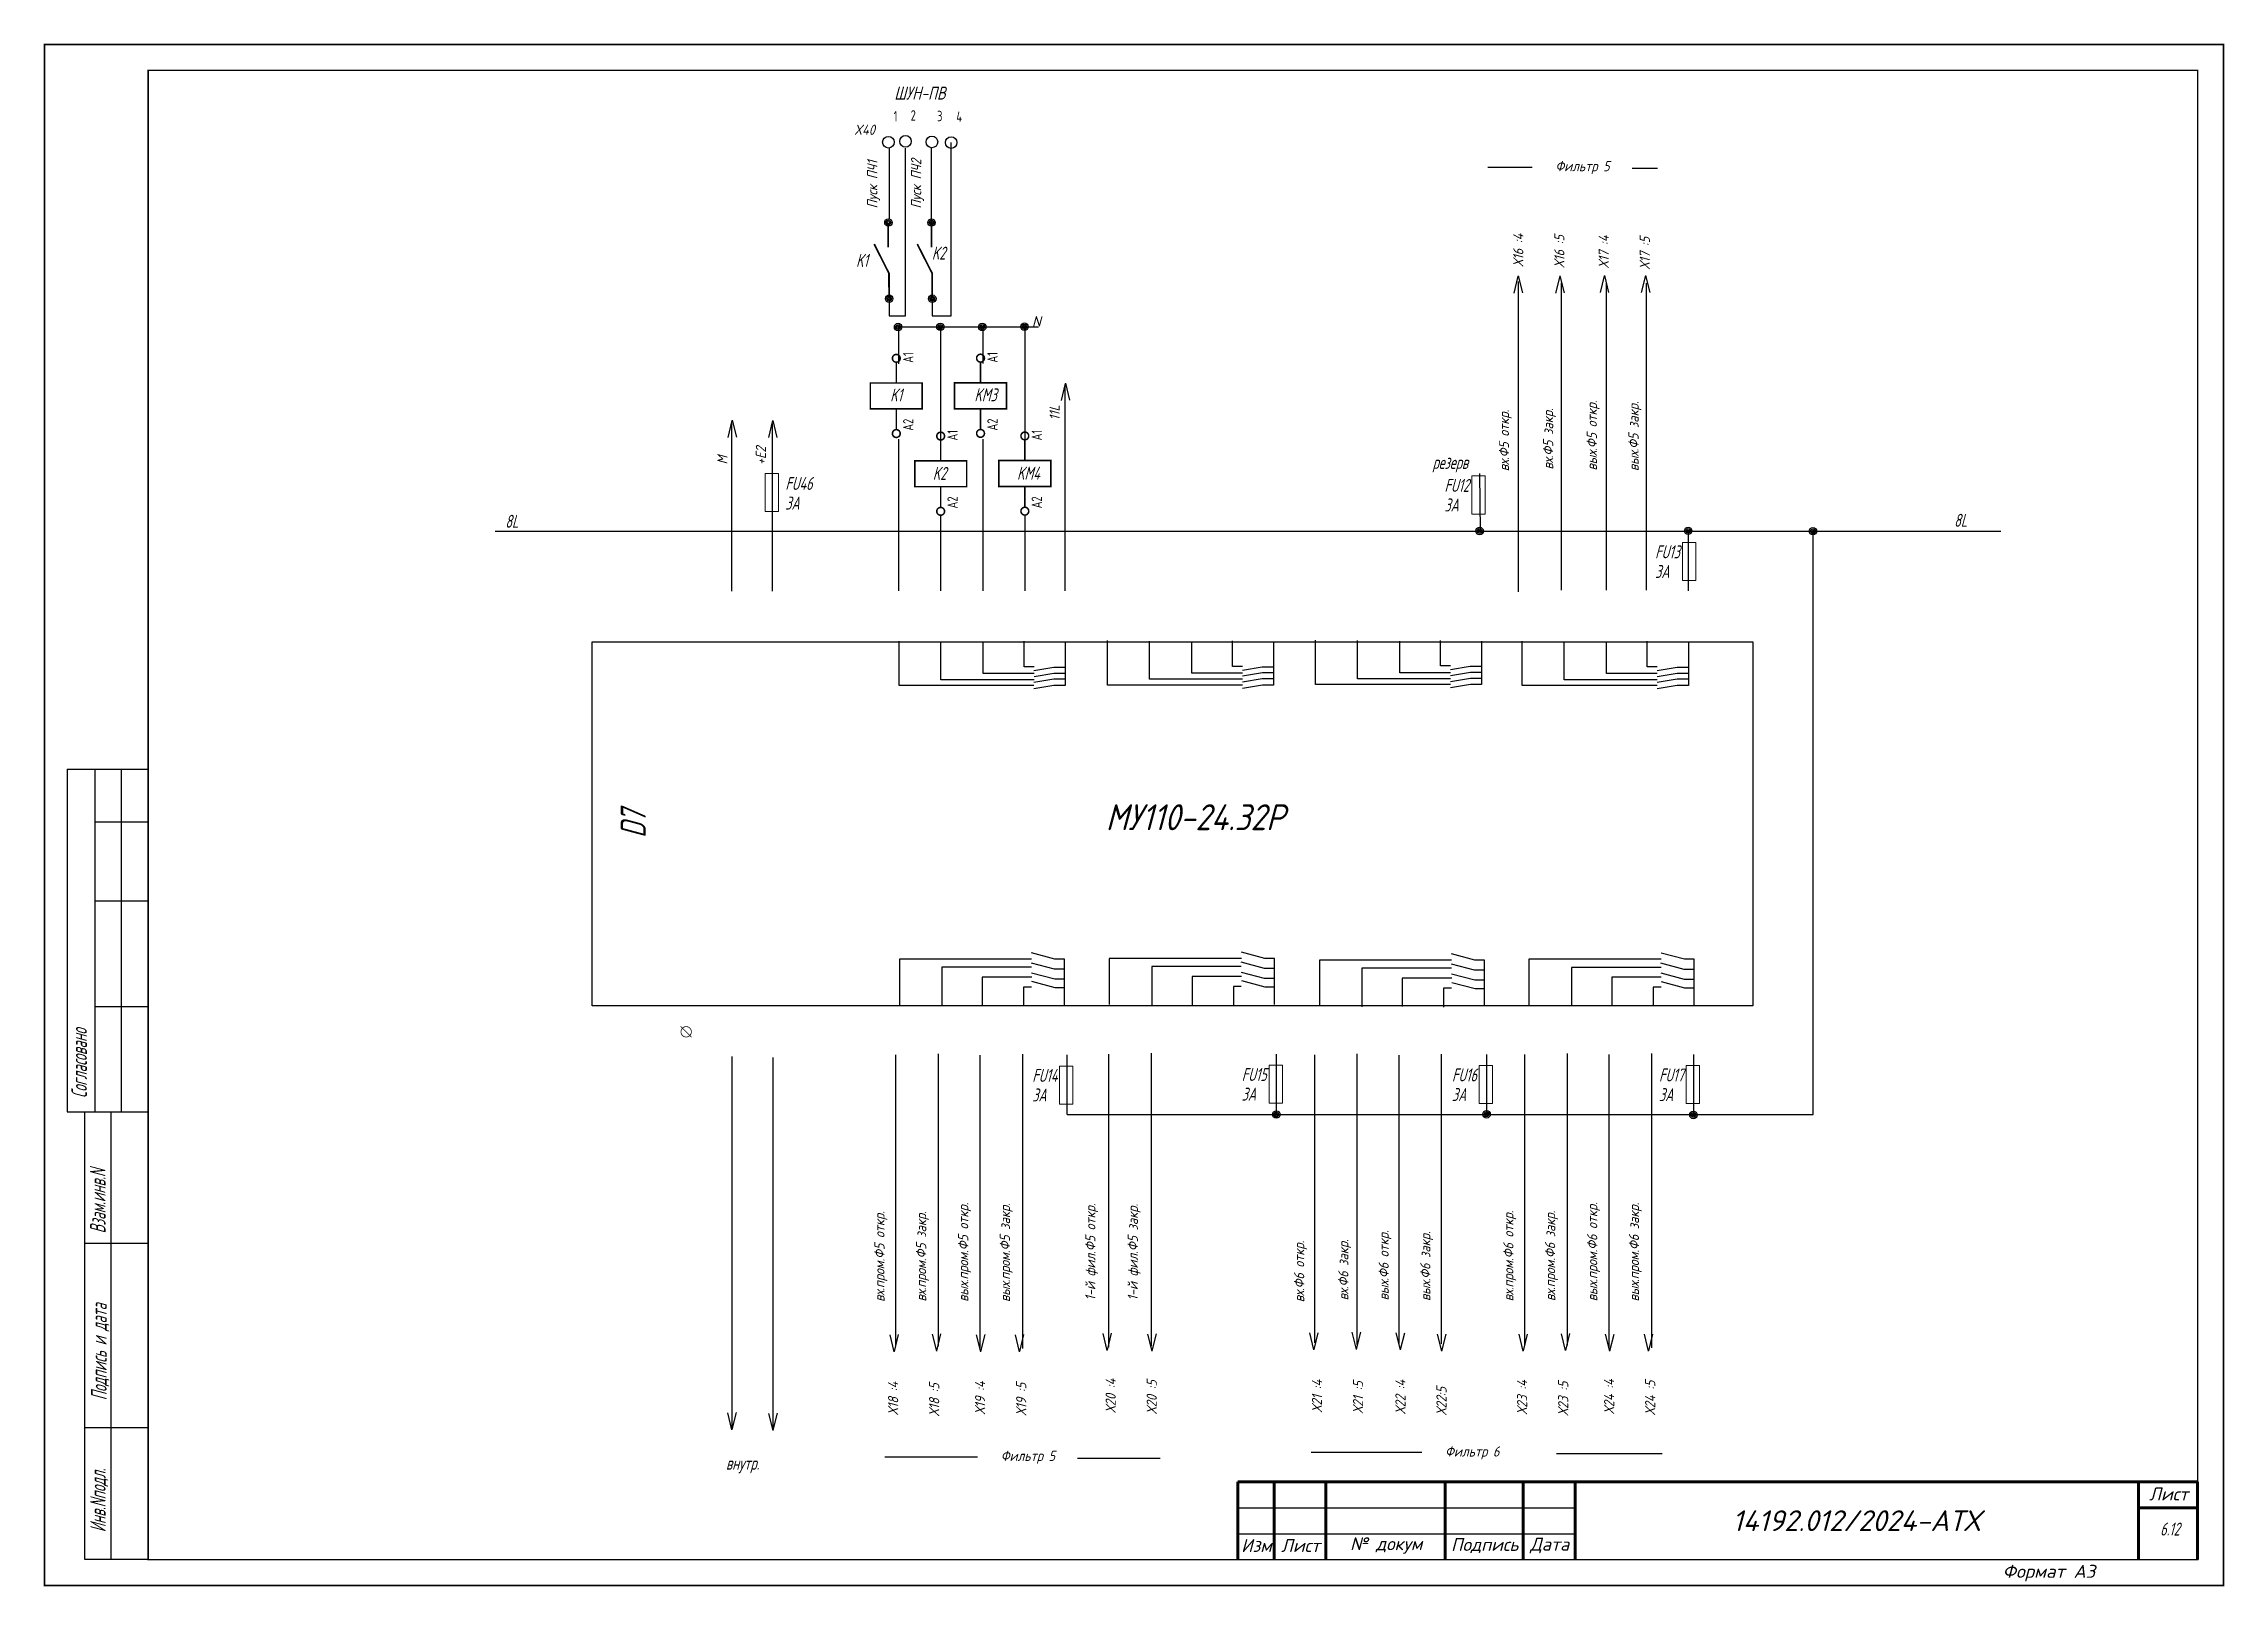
# Model space of a CAD drawing. Header units: millimetres. Extents: x 1463 to 10524, y 7125 to 13164.
# Drawn here: x 7861.3 to 8281.6, y 9087.5 to 9384.8 of the extents above; entities that cross this region are included whole.
import ezdxf
from ezdxf.enums import TextEntityAlignment as Align

# ---------------------------------------------------------------- set-up
doc = ezdxf.new("R2010")
doc.units = ezdxf.units.MM
doc.header["$LTSCALE"] = 4
doc.set_wipeout_variables(frame=1)
doc.linetypes.add('SolidLine', pattern=[0])
for name, color, linetype in [("Contact's", 104, 'Continuous'), ('G', 5, 'Continuous'), ('LOC', 8, 'Continuous'), ('RED_2.5mm^2', 1, 'Continuous'), ('SYMS', 7, 'Continuous'), ('Вспомогательная', 1, 'Continuous'), ('Текст', 2, 'Continuous')]:
    doc.layers.add(name, color=color, linetype=linetype)
for name, color, linetype, lineweight in [('RAMKA', 7, 'Continuous', 25), ('SHTAMP', 7, 'SolidLine', 25), ('Основеая', 5, 'Continuous', 60), ('СХЕМА', 7, 'Continuous', 25)]:
    doc.layers.add(name, color=color, linetype=linetype, lineweight=lineweight)
doc.styles.add('COTES', font='cs_gost2304.shx', dxfattribs={"width": 0.75, "oblique": 15})
doc.styles.add('ISOCPEUR', font='isocpeui.ttf')
doc.styles.add('ISOCPEUR25.10.00', font='isocpeur.ttf', dxfattribs={"height": 2.5})
doc.styles.add('Simplex00.10.00', font='simplex.shx')
doc.styles.add('Simplex25.085.00', font='simplex.shx', dxfattribs={"width": 0.85, "oblique": 15, "height": 2.5})
doc.styles.add('Simplex25.085.15', font='GOST_A.TTF', dxfattribs={"width": 0.85, "oblique": 15, "height": 2.5})
doc.styles.add('Tah25.10.00', font='tahoma.ttf', dxfattribs={"height": 2.5})
doc.styles.add('WD', font='romans.shx')
doc.styles.add('ГОСТ', font='isocpeur.ttf', dxfattribs={"oblique": 15})
doc.styles.add('Стиль мой-1', font='GOST_A.TTF', dxfattribs={"width": 0.85, "oblique": 15, "height": 2.5})
doc.linetypes.add('Modbus_LINE', pattern='A,7.5,-4,["Modbus",Standard,S=2.5,R=0,X=-1.5,Y=-1.25],-15', length=26.5)

msp = doc.modelspace()

# ---------------------------------------------------------------- texts
at = {"style": 'Simplex25.085.15', "oblique": 15}
for s, height, width, p in [('X40', 1.961, 1.083459, (8017.52, 9367.23)), ('Фильтр 5', 1.961, 1.083459, (8152.68, 9360.22)), ('K1', 2.5, 0.85, (8017.91, 9341.77)), ('K2', 2.5, 0.85, (8032.53, 9343.19)), ('K1', 2.5, 0.85, (8024.49, 9315.85)), ('KМ3', 2.5, 0.85, (8040.72, 9315.88)), ('FU46', 2.5, 0.85, (8004.28, 9298.8)), ('K2', 2.5, 0.85, (8032.7, 9300.74)), ('KМ4', 2.5, 0.85, (8048.93, 9300.77)), ('резерв', 2.5, 0.85, (8129.01, 9302.86)), ('3А', 2.5, 0.85, (8004.26, 9295.02)), ('3А', 2.5, 0.85, (8131.29, 9294.65)), ('FU12', 2.5, 0.85, (8131.31, 9298.43)), ('8L', 2.5, 0.85, (7950.29, 9291.51)), ('8L', 2.5, 0.85, (8229.53, 9291.7)), ('FU13', 2.5, 0.85, (8171.91, 9285.62)), ('3А', 2.5, 0.85, (8171.89, 9281.83)), ('FU14', 2.5, 0.85, (8051.87, 9184.73)), ('3А', 2.5, 0.85, (8092.22, 9181.12)), ('FU15', 2.5, 0.85, (8092.24, 9184.9)), ('FU16', 2.5, 0.85, (8132.76, 9184.82)), ('FU17', 2.5, 0.85, (8172.66, 9184.81)), ('3А', 2.5, 0.85, (8051.85, 9180.95)), ('3А', 2.5, 0.85, (8132.73, 9181.04)), ('3А', 2.5, 0.85, (8172.64, 9181.02)), ('Фильтр 5', 1.961, 1.083459, (8045.79, 9111.68)), ('Фильтр 6', 1.961, 1.083459, (8131.43, 9112.53)), ('внутр.', 2.5, 0.85, (7992.83, 9109.99))]:
    msp.add_text(s, height=height, dxfattribs=dict(at, width=width)).set_placement(p)
for s, height, width, p in [('Пуск ПЧ1', 1.961, 1.083459, (8022.01, 9353.06)), ('Пуск ПЧ2', 1.961, 1.083459, (8030.46, 9353.02)), ('11L', 1.961, 1.083459, (8057.14, 9312.21)), ('вх.Ф5 откр.', 1.9613, 1.083459, (8143.75, 9302.4)), ('вх.Ф5 закр.', 1.9613, 1.083459, (8152.26, 9302.74)), ('вых.Ф5 откр.', 1.9613, 1.083459, (8160.69, 9302.55)), ('вых.Ф5 закр.', 1.9613, 1.083459, (8168.73, 9302.43)), ('M', 1.96, 1.083459, (7993.13, 9303.72)), ('+E2', 1.961, 1.083459, (8000.54, 9303.6)), ('D7', 4.83, 0.879985, (7977.38, 9231.73)), ('вх.пром.Ф5 откр.', 1.9613, 1.083459, (8023.39, 9142.34)), ('вх.пром.Ф5 закр.', 1.9613, 1.083459, (8031.42, 9142.4)), ('вых.пром.Ф5 откр.', 1.9613, 1.083459, (8039.53, 9142.35)), ('вых.пром.Ф5 закр.', 1.9613, 1.083459, (8047.57, 9142.31)), ('1-й фил.Ф5 откр.', 1.9613, 1.083459, (8064.03, 9142.59)), ('1-й фил.Ф5 закр.', 1.9613, 1.083459, (8072.22, 9142.59)), ('вх.пром.Ф6 откр.', 1.9613, 1.083459, (8144.61, 9142.44)), ('вх.пром.Ф6 закр.', 1.9613, 1.083459, (8152.65, 9142.49)), ('вых.пром.Ф6 откр.', 1.9613, 1.083459, (8160.76, 9142.45)), ('вых.пром.Ф6 закр.', 1.9613, 1.083459, (8168.8, 9142.41)), ('вх.Ф6 закр.', 1.9613, 1.083459, (8112.79, 9142.62)), ('вых.Ф6 откр.', 1.9613, 1.083459, (8120.56, 9142.62)), ('вых.Ф6 закр.', 1.9613, 1.083459, (8128.59, 9142.5)), ('вх.Ф6 откр.', 1.9613, 1.083459, (8104.28, 9142.27))]:
    msp.add_text(s, height=height, rotation=90, dxfattribs=dict(at, width=width)).set_placement(p)
at = {"color": 3, "style": 'Simplex25.085.15', "oblique": 15, "width": 1.083459}
for s, p in [('Х16 :4', (8146.51, 9341.82)), ('Х16 :5', (8154.42, 9341.61)), ('Х17 :4', (8162.99, 9341.52)), ('Х17 :5', (8170.9, 9341.3)), ('Х18 :4', (8026.03, 9120.52)), ('Х18 :5', (8033.94, 9120.3)), ('Х19 :4', (8042.79, 9120.63)), ('Х19 :5', (8050.71, 9120.41)), ('Х20 :4', (8067.96, 9120.92)), ('Х20 :5', (8075.87, 9120.7)), ('Х21 :4', (8107.72, 9121.03)), ('Х21 :5', (8115.63, 9120.81)), ('Х22 :4', (8123.8, 9120.7)), ('Х22:5', (8131.71, 9120.48)), ('Х23 :4', (8147.25, 9120.62)), ('Х23 :5', (8155.17, 9120.4)), ('Х24 :4', (8164.02, 9120.72)), ('Х24 :5', (8171.93, 9120.51))]:
    msp.add_text(s, height=1.961, rotation=90, dxfattribs=at).set_placement(p)
at = {"color": 7, "style": 'Simplex25.085.15', "oblique": 15, "width": 1.083459}
msp.add_text('МУ110-24.32Р', height=5, dxfattribs=at).set_placement((8066.02, 9233.23))
at = {"color": 7, "lineweight": 25, "insert": (8269.24, 9099.81), "char_height": 2.5, "attachment_point": 1, "style": 'Стиль мой-1'}
msp.add_mtext_dynamic_manual_height_columns('6.12', width=5.3031, gutter_width=12.5, heights=[0], dxfattribs=at)
at = {"layer": 'SHTAMP', "color": 0, "style": 'ISOCPEUR'}
msp.add_text('14192.012/2024-АТХ', height=4, dxfattribs=at).set_placement((8210.65, 9098.17), align=Align.CENTER)
at = {"layer": 'SYMS', "linetype": 'Continuous', "ltscale": 0.2, "style": 'ГОСТ', "oblique": 15}
msp.add_text('N', height=2, dxfattribs=at).set_placement((8051.81, 9330.29))
at = {"layer": 'SYMS', "linetype": 'Continuous', "insert": (8030.2, 9376.52), "char_height": 2.5, "width": 13.7782, "attachment_point": 2}
msp.add_mtext('{\\Fsimplex|c204;\\Q15;\\W0.75;\\C0;ШУН-ПВ}', dxfattribs=at)

# ---------------------------------------------------------------- blocks, each defined once
blk = doc.blocks.new('Клеммное соединение')
at = {"linetype": 'Continuous'}
blk.add_wipeout([(0, -1), (-0.44, -0.9), (-0.6, -0.8), (-0.71, -0.7), (-0.8, -0.6), (-0.87, -0.5), (-0.92, -0.4), (-0.95, -0.3), (-0.98, -0.2), (-0.99, -0.1), (-0.99, 0), (-0.99, 0.1), (-0.98, 0.2), (-0.95, 0.3), (-0.92, 0.4), (-0.87, 0.5), (-0.8, 0.6), (-0.71, 0.7), (-0.6, 0.8), (-0.44, 0.9), (0, 1), (0.44, 0.9), (0.6, 0.8), (0.71, 0.7), (0.8, 0.6), (0.87, 0.5), (0.92, 0.4), (0.95, 0.3), (0.98, 0.2), (0.99, 0.1), (1, 0), (0.99, -0.1), (0.98, -0.2), (0.95, -0.3), (0.92, -0.4), (0.87, -0.5), (0.8, -0.6), (0.71, -0.7), (0.6, -0.8), (0.44, -0.9)], dxfattribs=at)
at = {"color": 0, "linetype": 'Continuous', "lineweight": -2, "const_width": 0.15}
blk.add_lwpolyline([(-1.06, -1.06), (1.06, 1.06)], dxfattribs=at)
blk.add_lwpolyline([(-1, 0, 1), (1, 0, 1)], format="xyb", close=True, dxfattribs=at)
blk = doc.blocks.new('Формат А3')
at = {"color": 0, "linetype": 'Continuous', "const_width": 0.3}
for points in [[(-420, 297), (0, 297), (0, 0), (-420, 0)], [(-400, 5), (-400, 292), (-5, 292), (-5, 5)]]:
    blk.add_lwpolyline(points, close=True, dxfattribs=at)
at = {"color": 0, "linetype": 'Continuous', "style": 'Simplex00.10.00', "oblique": 15}
blk.add_text('Формат А3', height=2.5, dxfattribs=at).set_placement((-33.67, 2.75), align=Align.MIDDLE_CENTER)
blk = doc.blocks.new('A$C73A268AF')
at = {"lineweight": 30}
for p, q in [((4.57, 157.46), (20.05, 157.46)), ((4.57, 157.46), (4.57, 91.46)), ((9.89, 157.46), (9.89, 91.46)), ((14.97, 157.46), (14.97, 91.46)), ((9.89, 147.31), (20.05, 147.31)), ((9.89, 132.08), (20.05, 132.08)), ((9.89, 111.77), (20.05, 111.77)), ((4.57, 91.46), (20.05, 91.46)), ((7.96, 5.15), (7.96, 91.46)), ((13.04, 5.15), (13.04, 91.46)), ((20.15, 66.08), (7.96, 66.08)), ((20.15, 30.54), (7.96, 30.54))]:
    blk.add_line(p, q, dxfattribs=at)
blk.add_lwpolyline([(20.15, 5.15), (7.96, 5.15)], dxfattribs=at)
at = {"layer": 'Вспомогательная', "color": 7}
for p, q in [((230.15, 15.15), (295.15, 15.15)), ((230.15, 10.15), (295.15, 10.15)), ((230.15, 5.15), (295.15, 5.15))]:
    blk.add_line(p, q, dxfattribs=at)
at = {"layer": 'Основеая', "color": 7}
for p, q in [((230.15, 20.15), (230.15, 5.15)), ((415.15, 20.15), (230.15, 20.15)), ((237.15, 20.15), (237.15, 5.15)), ((247.15, 20.15), (247.15, 5.15)), ((270.15, 20.15), (270.15, 5.15)), ((285.15, 20.15), (285.15, 5.15)), ((295.15, 20.15), (295.15, 5.15)), ((403.72, 20.15), (403.72, 5.15)), ((415.15, 20.15), (415.15, 5.15)), ((403.72, 15.15), (415.15, 15.15))]:
    blk.add_line(p, q, dxfattribs=at)
blk.add_blockref('Формат А3', (420.15, 0.15))
at = {"layer": 'RAMKA', "style": 'COTES', "oblique": 15, "width": 0.75}
for s, p in [('Согласовано', (8.35, 94.1)), ('Взам.инв.N', (11.94, 68.02)), ('Подпись и дата', (12.17, 35.86)), ('Инв.Nподл.', (11.97, 10.43))]:
    blk.add_text(s, height=3, rotation=90, dxfattribs=at).set_placement(p)
at = {"layer": 'Текст', "color": 7, "char_height": 2.5, "style": 'ГОСТ'}
for s, insert, width, attachment_point in [('{\\fISOCPEUR|b0|i0|c204|p34;Лист}', (413.32, 17.81), 11.4585, 6), ('{\\fISOCPEUR|b0|i0|c204|p34;Изм}', (233.75, 7.88), 7, 5), ('{\\fISOCPEUR|b0|i0|c204|p34;Лист}', (242.25, 7.88), 10, 5), ('{\\fISOCPEUR|b0|i0|c204|p34;№ докум}', (258.75, 7.88), 23, 5), ('{\\fISOCPEUR|b0|i0|c204|p34;Подпись}', (277.75, 7.88), 15, 5), ('{\\fISOCPEUR|b0|i0|c204|p34;Дата}', (290.25, 7.88), 10, 5)]:
    blk.add_mtext(s, dxfattribs=dict(at, insert=insert, width=width, attachment_point=attachment_point))
blk = doc.blocks.new('WDDOT')
for radius in [0.72, 0.449, 0.223]:
    blk.add_circle((0, 0), radius)
blk = doc.blocks.new('Coil')
at = {"color": 0, "linetype": 'Continuous', "lineweight": -2, "const_width": 0.3}
blk.add_lwpolyline([(5.5, -5), (10.5, -5), (10.5, 5), (5.5, 5)], close=True, dxfattribs=at)
for points in [[(0.75, -0.75, -1), (0.75, 0.75, -1)], [(15.25, -0.75, -1), (15.25, 0.75, -1)]]:
    blk.add_lwpolyline(points, format="xyb", close=True, dxfattribs=at)
for points in [[(5.5, 0), (1.5, 0)], [(10.5, 0), (14.5, 0)]]:
    blk.add_lwpolyline(points, dxfattribs=at)
at = {"color": 0, "linetype": 'Continuous', "lineweight": -2, "style": 'Simplex25.085.00', "oblique": 10, "width": 0.8, "flags": 4}
blk.add_attdef('ЭЛЕМЕНТ', text='', height=2.5, dxfattribs=at).set_placement((8, 7.5), align=Align.MIDDLE)
at = {"color": 0, "linetype": 'Continuous', "lineweight": 9, "style": 'ISOCPEUR25.10.00', "oblique": 10, "width": 0.85, "flags": 5}
blk.add_attdef('ТИП', text='', height=2.5, dxfattribs=at).set_placement((8, 7.5), align=Align.MIDDLE)
at = {"color": 0, "linetype": 'Continuous', "lineweight": 9, "style": 'Tah25.10.00', "width": 0.8, "flags": 8}
blk.add_attdef('ОБМОТКА', text='', height=2.5, dxfattribs=at).set_placement((8, 0), align=Align.MIDDLE)
at = {"layer": "Contact's", "linetype": 'Continuous', "lineweight": 9, "style": 'Simplex00.10.00', "width": 0.7, "flags": 8}
for tag, p in [('#(A1/L)', (0.75, -2.3)), ('#(A2/N)', (15.25, -2.3))]:
    blk.add_attdef(tag, text='', height=2, dxfattribs=at).set_placement(p, align=Align.MIDDLE)
blk = doc.blocks.new('VT0W02')
blk.add_circle((0, 0), 0.0699)
at = {"style": 'WD'}
for tag, p, width in [('INST', (0.062, 0.42), 0.7), ('LOC', (0.062, 0.25), 0.7), ('DESC1', (0.053, -0.385), 0.8)]:
    blk.add_attdef(tag, p, '', height=0.125, dxfattribs=dict(at, width=width))
at = {"style": 'WD', "flags": 1}
for tag, p, height in [('X4TERM01', (-0.07, 0), 0.0125), ('X4TERMDESC01', (-0.055, -0.023), 0.025), ('X2TERMDESC01', (-0.006, 0.029), 0.025), ('STRIPSEQ', (0, 0), 0.00125), ('X2TERM01', (0, 0.07), 0.0125), ('X1TERMDESC01', (0.039, -0.003), 0.025), ('X1TERM01', (0.07, 0), 0.0125), ('LINKTERM', (0, -0.002), 0.00125), ('X8TERM01', (0, -0.07), 0.0125), ('X8TERMDESC01', (0, -0.054), 0.025)]:
    blk.add_attdef(tag, p, '', height=height, dxfattribs=at)
at = {"linetype": 'Continuous', "style": 'WD'}
for tag, p, height, width, flags in [('WIRENO', (0.062, 0.094), 0.125, 0.8, 8), ('TAGSTRIP', (0.053, -0.229), 0.125, 0.9, 8), ('DESC2', (0.053, -0.541), 0.125, 0.8, 8), ('CAT', (0.213, -0.406), 0.109, 0.8, 1), ('DESC3', (0.053, -0.698), 0.125, 0.8, 8)]:
    blk.add_attdef(tag, p, '', height=height, dxfattribs=dict(at, width=width, flags=flags))
at = {"linetype": 'Continuous', "style": 'WD', "width": 0.8, "flags": 1}
blk.add_attdef('MFG', text='', height=0.109, dxfattribs=at).set_placement((0.088, -0.406), align=Align.RIGHT)
at = {"style": 'WD', "width": 0.7, "flags": 1}
blk.add_attdef('ASSYCODE', (0.062, -0.281), '', height=0.01, dxfattribs=at)

# ---------------------------------------------------------------- linework, layer by layer
at = {"color": 7, "ltscale": 0.2}
for p, q in [((8148.21, 9360.97), (8139.67, 9360.97)), ((8167.46, 9360.79), (8172.34, 9360.79)), ((8026.19, 9261.12), (8026.19, 9269.68)), ((8034.27, 9262.24), (8034.27, 9269.59)), ((8042.42, 9263.42), (8042.42, 9269.48)), ((8050.29, 9264.71), (8050.29, 9269.63)), ((8058.2, 9269.48), (8058.2, 9261.12)), ((8066.36, 9261.2), (8066.36, 9269.76)), ((8074.44, 9262.32), (8074.44, 9269.68)), ((8082.59, 9263.5), (8082.59, 9269.56)), ((8090.46, 9264.8), (8090.46, 9269.72)), ((8098.37, 9269.57), (8098.37, 9261.2)), ((8106.46, 9261.29), (8106.46, 9269.85)), ((8114.53, 9262.41), (8114.53, 9269.77)), ((8122.68, 9263.59), (8122.68, 9269.65)), ((8130.56, 9264.89), (8130.56, 9269.81)), ((8138.47, 9269.66), (8138.47, 9261.29)), ((8146.3, 9261.11), (8146.3, 9269.68)), ((8154.37, 9262.23), (8154.37, 9269.59)), ((8162.53, 9263.41), (8162.53, 9269.47)), ((8170.4, 9264.71), (8170.4, 9269.63)), ((8178.31, 9269.48), (8178.31, 9261.11)), ((8052.22, 9263.42), (8042.42, 9263.42)), ((8052.22, 9264.71), (8050.29, 9264.71)), ((8056.02, 9264.59), (8052.18, 9263.94)), ((8056.05, 9263.45), (8052.21, 9262.8)), ((8058.19, 9264.59), (8056.02, 9264.59)), ((8058.22, 9263.45), (8056.05, 9263.45)), ((8092.39, 9263.5), (8082.59, 9263.5)), ((8092.39, 9264.8), (8090.46, 9264.8)), ((8096.19, 9264.67), (8092.35, 9264.03)), ((8096.22, 9263.53), (8092.38, 9262.89)), ((8098.36, 9264.67), (8096.19, 9264.67)), ((8098.39, 9263.53), (8096.22, 9263.53)), ((8132.49, 9263.59), (8122.68, 9263.59)), ((8132.49, 9264.89), (8130.56, 9264.89)), ((8136.29, 9264.76), (8132.44, 9264.11)), ((8136.31, 9263.62), (8132.47, 9262.97)), ((8138.45, 9264.76), (8136.29, 9264.76)), ((8138.48, 9263.62), (8136.31, 9263.62)), ((8172.33, 9264.71), (8170.4, 9264.71)), ((8176.13, 9264.58), (8172.29, 9263.94)), ((8176.16, 9263.44), (8172.32, 9262.8)), ((8178.3, 9264.58), (8176.13, 9264.58)), ((8178.32, 9263.44), (8176.16, 9263.44)), ((8052.19, 9261.12), (8026.19, 9261.12)), ((8052.22, 9262.24), (8034.27, 9262.24)), ((8056.04, 9262.32), (8052.19, 9261.68)), ((8056.04, 9261.12), (8052.19, 9260.47)), ((8058.2, 9262.32), (8056.04, 9262.32)), ((8058.2, 9261.12), (8056.04, 9261.12)), ((8092.36, 9261.2), (8066.36, 9261.2)), ((8092.39, 9262.32), (8074.44, 9262.32)), ((8096.2, 9262.41), (8092.36, 9261.76)), ((8096.21, 9261.2), (8092.36, 9260.55)), ((8098.37, 9262.4), (8096.2, 9262.4)), ((8098.37, 9261.2), (8096.21, 9261.2)), ((8132.46, 9261.29), (8106.46, 9261.29)), ((8132.49, 9262.41), (8114.53, 9262.41)), ((8136.3, 9262.49), (8132.46, 9261.85)), ((8136.3, 9261.29), (8132.46, 9260.64)), ((8138.47, 9262.49), (8136.3, 9262.49)), ((8138.47, 9261.29), (8136.3, 9261.29)), ((8172.3, 9261.11), (8146.3, 9261.11)), ((8172.33, 9262.23), (8154.37, 9262.23)), ((8172.33, 9263.41), (8162.53, 9263.41)), ((8176.14, 9262.32), (8172.3, 9261.67)), ((8176.14, 9261.11), (8172.3, 9260.47)), ((8178.31, 9262.32), (8176.14, 9262.32)), ((8178.31, 9261.11), (8176.14, 9261.11)), ((8056.22, 9208.4), (8051.74, 9209.6)), ((8096.66, 9208.53), (8092.18, 9209.73)), ((8137.16, 9208.19), (8132.68, 9209.4)), ((8177.54, 9208.36), (8173.06, 9209.56)), ((8051.74, 9208.4), (8026.25, 9208.4)), ((8026.25, 9208.4), (8026.25, 9199.54)), ((8051.72, 9206.84), (8034.46, 9206.84)), ((8034.46, 9206.84), (8034.46, 9199.41)), ((8051.78, 9204.92), (8042.23, 9204.92)), ((8042.23, 9204.92), (8042.23, 9199.48)), ((8056.17, 9206.44), (8051.69, 9207.64)), ((8056.22, 9204.51), (8051.73, 9205.71)), ((8058.03, 9206.44), (8056.17, 9206.44)), ((8058.08, 9208.4), (8056.22, 9208.4)), ((8058.08, 9199.54), (8058.08, 9208.4)), ((8092.18, 9208.53), (8066.69, 9208.53)), ((8066.69, 9208.53), (8066.69, 9199.67)), ((8092.15, 9206.97), (8074.9, 9206.97)), ((8074.9, 9206.97), (8074.9, 9199.54)), ((8092.22, 9205.05), (8082.67, 9205.05)), ((8082.67, 9205.05), (8082.67, 9199.61)), ((8096.61, 9206.57), (8092.12, 9207.77)), ((8096.65, 9204.64), (8092.17, 9205.84)), ((8098.47, 9206.57), (8096.61, 9206.57)), ((8098.51, 9204.64), (8096.65, 9204.64)), ((8098.52, 9208.53), (8096.66, 9208.53)), ((8098.52, 9199.67), (8098.52, 9208.53)), ((8132.68, 9208.19), (8107.19, 9208.19)), ((8107.19, 9208.19), (8107.19, 9199.34)), ((8132.65, 9206.64), (8115.4, 9206.64)), ((8115.4, 9206.64), (8115.4, 9199.21)), ((8132.72, 9204.71), (8123.17, 9204.71)), ((8123.17, 9204.71), (8123.17, 9199.28)), ((8137.11, 9206.24), (8132.63, 9207.44)), ((8137.16, 9204.31), (8132.67, 9205.51)), ((8138.97, 9206.24), (8137.11, 9206.24)), ((8139.02, 9208.19), (8137.16, 9208.19)), ((8139.02, 9199.34), (8139.02, 9208.19)), ((8173.06, 9208.36), (8147.57, 9208.36)), ((8147.57, 9208.36), (8147.57, 9199.51)), ((8173.04, 9206.8), (8155.79, 9206.8)), ((8155.79, 9206.8), (8155.79, 9199.38)), ((8173.1, 9204.88), (8163.55, 9204.88)), ((8163.55, 9204.88), (8163.55, 9199.44)), ((8177.49, 9206.4), (8173.01, 9207.61)), ((8177.54, 9204.47), (8173.05, 9205.67)), ((8179.35, 9206.4), (8177.49, 9206.4)), ((8179.4, 9208.36), (8177.54, 9208.36)), ((8179.4, 9199.51), (8179.4, 9208.36)), ((8051.72, 9202.99), (8050.19, 9202.99)), ((8050.19, 9202.99), (8050.19, 9199.35)), ((8056.3, 9202.85), (8051.81, 9204.05)), ((8058.08, 9204.51), (8056.22, 9204.51)), ((8058.16, 9202.85), (8056.3, 9202.85)), ((8092.15, 9203.12), (8090.63, 9203.12)), ((8090.63, 9203.12), (8090.63, 9199.48)), ((8096.74, 9202.98), (8092.25, 9204.18)), ((8098.6, 9202.98), (8096.74, 9202.98)), ((8132.65, 9202.79), (8131.13, 9202.79)), ((8131.13, 9202.79), (8131.13, 9199.14)), ((8137.24, 9202.65), (8132.75, 9203.85)), ((8139.02, 9204.31), (8137.16, 9204.31)), ((8139.1, 9202.65), (8137.24, 9202.65)), ((8173.04, 9202.96), (8171.51, 9202.96)), ((8171.51, 9202.96), (8171.51, 9199.31)), ((8177.62, 9202.81), (8173.14, 9204.01)), ((8179.4, 9204.47), (8177.54, 9204.47)), ((8179.48, 9202.81), (8177.62, 9202.81)), ((8041.32, 9112.43), (8023.45, 9112.43)), ((8060.57, 9112.25), (8076.54, 9112.25)), ((8126.96, 9113.28), (8105.64, 9113.28)), ((8152.91, 9113.1), (8173.28, 9113.1))]:
    msp.add_line(p, q, dxfattribs=at)
at = {"color": 1, "ltscale": 0.2}
for p, q in [((8153.78, 9338.72), (8153.78, 9279.49)), ((8162.5, 9338.65), (8162.5, 9279.52)), ((8170.17, 9338.65), (8170.17, 9279.52)), ((8026.14, 9323.13), (8026.14, 9330.26)), ((8034.25, 9308.42), (8034.25, 9330.43)), ((8042.37, 9323.16), (8042.37, 9330.29)), ((8050.48, 9308.45), (8050.48, 9330.45)), ((7993.97, 9279.28), (7993.97, 9311.58)), ((8001.8, 9279.28), (8001.8, 9311.58)), ((8026.16, 9279.35), (8026.16, 9308.59)), ((8042.38, 9279.38), (8042.38, 9308.61)), ((8034.27, 9279.35), (8034.27, 9293.88)), ((8050.49, 9279.38), (8050.49, 9293.9))]:
    msp.add_line(p, q, dxfattribs=at)
at = {"ltscale": 0.2, "const_width": 0.33}
for points in [[(8024.1, 9345.57), (8024.1, 9350.19)], [(8032.42, 9345.57), (8032.42, 9350.19)], [(8024.26, 9335.74), (8024.25, 9340.54), (8021.39, 9346.19)], [(8032.58, 9335.74), (8032.57, 9340.54), (8029.7, 9346.19)]]:
    msp.add_lwpolyline(points, dxfattribs=at)
at = {"ltscale": 0.2}
msp.add_lwpolyline([(7967.05, 9269.53), (8190.73, 9269.53), (8190.73, 9199.41), (7967.05, 9199.41)], close=True, dxfattribs=at)
at = {"layer": 'G', "color": 0}
for p, q in [((8024.26, 9364.7), (8024.26, 9351.14)), ((8027.43, 9332.33), (8027.43, 9364.68)), ((8032.42, 9350.19), (8032.42, 9364.68)), ((8036.23, 9332.33), (8036.23, 9365.74)), ((8024.28, 9335.65), (8024.28, 9332.33)), ((8032.59, 9335.65), (8032.59, 9332.33)), ((8024.28, 9332.33), (8027.43, 9332.33)), ((8032.59, 9332.33), (8036.23, 9332.33)), ((8026.22, 9330.26), (8053.09, 9330.26))]:
    msp.add_line(p, q, dxfattribs=at)
at = {"layer": 'G', "color": 0, "ltscale": 0.2}
msp.add_line((8178.31, 9279.35), (8178.31, 9290.88), dxfattribs=at)
at = {"layer": 'G', "color": 0}
msp.add_lwpolyline([(8058.22, 9279.35), (8058.22, 9319.15)], dxfattribs=at)
at = {"layer": 'G', "color": 0, "ltscale": 0.2}
msp.add_lwpolyline([(8058.56, 9178.45), (8202.38, 9178.45), (8202.37, 9290.88)], dxfattribs=at)
at = {"layer": 'RED_2.5mm^2', "linetype": 'Continuous', "ltscale": 0.2}
for p, q in [((8145.53, 9338.95), (8145.53, 9279.17)), ((8138.07, 9301.97), (8138.18, 9290.88)), ((7948.32, 9290.87), (8238.54, 9290.88)), ((8025.59, 9133.81), (8025.59, 9189.94)), ((8033.78, 9133.81), (8033.78, 9190.11)), ((8041.84, 9133.48), (8041.84, 9189.9)), ((8050.03, 9133.37), (8050.03, 9190.07)), ((8058.56, 9178.45), (8058.56, 9189.93)), ((8066.63, 9133.61), (8066.63, 9190.1)), ((8074.82, 9133.83), (8074.82, 9190.27)), ((8098.93, 9178.61), (8098.93, 9190.1)), ((8106.33, 9134.45), (8106.33, 9189.94)), ((8114.51, 9134.12), (8114.51, 9190.11)), ((8122.58, 9134.34), (8122.58, 9189.91)), ((8130.76, 9134.23), (8130.76, 9190.08)), ((8139.45, 9178.53), (8139.44, 9190.02)), ((8146.82, 9133.91), (8146.82, 9190.04)), ((8155, 9133.91), (8155, 9190.2)), ((8163.07, 9133.57), (8163.07, 9190)), ((8171.25, 9133.46), (8171.25, 9190.17)), ((8179.35, 9178.52), (8179.35, 9190.01))]:
    msp.add_line(p, q, dxfattribs=at)
at = {"layer": 'RED_2.5mm^2', "color": 6, "linetype": 'Modbus_LINE', "ltscale": 0.2}
for p, q in [((7994.03, 9118.11), (7994.03, 9189.64)), ((8001.95, 9117.95), (8001.95, 9189.41))]:
    msp.add_line(p, q, dxfattribs=at)
at = {"layer": 'SYMS', "linetype": 'Continuous', "ltscale": 0.2}
for p, q in [((8145.47, 9340.01), (8144.68, 9336.74)), ((8145.51, 9340.05), (8146.32, 9336.78)), ((8153.53, 9340.01), (8152.73, 9336.75)), ((8153.57, 9340.05), (8154.38, 9336.78)), ((8162.1, 9340.09), (8161.3, 9336.82)), ((8162.13, 9340.13), (8162.94, 9336.86)), ((8170.03, 9340.1), (8169.23, 9336.83)), ((8170.06, 9340.14), (8170.87, 9336.87)), ((8058.21, 9319.33), (8057.41, 9316.06)), ((8058.24, 9319.37), (8059.05, 9316.09)), ((7993.98, 9312.19), (7993.18, 9308.92)), ((7994.02, 9312.22), (7994.83, 9308.95)), ((8001.82, 9312.16), (8001.02, 9308.89)), ((8001.85, 9312.2), (8002.66, 9308.92)), ((8025.26, 9132.74), (8024.45, 9136.01)), ((8025.3, 9132.78), (8026.1, 9136.05)), ((8033.44, 9132.84), (8032.62, 9136.12)), ((8033.47, 9132.88), (8034.27, 9136.15)), ((8041.92, 9132.74), (8041.11, 9136.01)), ((8041.96, 9132.78), (8042.76, 9136.05)), ((8049.42, 9132.74), (8048.61, 9136.01)), ((8049.45, 9132.78), (8050.25, 9136.05)), ((8066.32, 9132.98), (8065.51, 9136.25)), ((8066.35, 9133.01), (8067.15, 9136.28)), ((8074.97, 9132.87), (8074.15, 9136.14)), ((8075, 9132.91), (8075.8, 9136.18)), ((8106.16, 9133.09), (8105.35, 9136.36)), ((8106.19, 9133.13), (8106.99, 9136.4)), ((8114.34, 9133.19), (8113.52, 9136.47)), ((8114.37, 9133.23), (8115.17, 9136.5)), ((8122.82, 9133.09), (8122.01, 9136.36)), ((8122.86, 9133.13), (8123.66, 9136.4)), ((8130.78, 9132.83), (8129.97, 9136.11)), ((8130.81, 9132.87), (8131.61, 9136.14)), ((8146.49, 9132.84), (8145.68, 9136.11)), ((8146.52, 9132.88), (8147.32, 9136.14)), ((8154.66, 9132.94), (8153.85, 9136.21)), ((8154.7, 9132.98), (8155.5, 9136.25)), ((8163.15, 9132.84), (8162.34, 9136.11)), ((8163.19, 9132.88), (8163.99, 9136.14)), ((8170.65, 9132.84), (8169.83, 9136.11)), ((8170.68, 9132.88), (8171.48, 9136.14))]:
    msp.add_line(p, q, dxfattribs=at)
at = {"layer": 'SYMS', "color": 6, "linetype": 'Continuous', "ltscale": 0.2}
for p, q in [((7993.99, 9117.71), (7993.18, 9120.98)), ((7994.03, 9117.75), (7994.83, 9121.02)), ((8001.91, 9117.58), (8001.1, 9120.85)), ((8001.95, 9117.62), (8002.74, 9120.88))]:
    msp.add_line(p, q, dxfattribs=at)
at = {"layer": 'СХЕМА', "color": 7, "linetype": 'Continuous', "lineweight": 20, "ltscale": 30}
for points in [[(8000.36, 9301.94), (8002.93, 9301.94), (8002.93, 9294.62), (8000.36, 9294.62)], [(8136.56, 9301.49), (8139.14, 9301.49), (8139.14, 9294.16), (8136.56, 9294.16)], [(8177.17, 9288.67), (8179.74, 9288.67), (8179.74, 9281.35), (8177.17, 9281.35)], [(8057.13, 9187.78), (8059.71, 9187.78), (8059.71, 9180.46), (8057.13, 9180.46)], [(8097.5, 9187.95), (8100.08, 9187.95), (8100.08, 9180.63), (8097.5, 9180.63)], [(8138.01, 9187.87), (8140.59, 9187.87), (8140.59, 9180.55), (8138.01, 9180.55)], [(8177.91, 9187.86), (8180.49, 9187.86), (8180.49, 9180.54), (8177.91, 9180.54)]]:
    msp.add_lwpolyline(points, close=True, dxfattribs=at)

# ---------------------------------------------------------------- block references
at = {"rotation": 90}
msp.add_blockref('Клеммное соединение', (7985.16, 9194.38), dxfattribs=at)
at = {"layer": 'SYMS', "linetype": 'Continuous', "ltscale": 0.2}
ref = msp.add_blockref('VT0W02', (8024.14, 9365.81), dxfattribs=dict(at, xscale=16, yscale=16, zscale=16))
ref.add_attrib('LOC', '1', (8025.14, 9369.81), dxfattribs={"layer": 'LOC', "height": 2, "style": 'WD', "width": 0.7})
ref = msp.add_blockref('VT0W02', (8027.43, 9365.98), dxfattribs=dict(at, xscale=16, yscale=16, zscale=16))
ref.add_attrib('LOC', '2', (8028.43, 9369.98), dxfattribs={"layer": 'LOC', "height": 2, "style": 'WD', "width": 0.7})
ref = msp.add_blockref('VT0W02', (8032.52, 9365.86), dxfattribs=dict(at, xscale=16, yscale=16, zscale=16))
ref.add_attrib('LOC', '3', (8033.52, 9369.86), dxfattribs={"layer": 'LOC', "height": 2, "style": 'WD', "width": 0.7})
ref = msp.add_blockref('VT0W02', (8036.23, 9365.74), dxfattribs=dict(at, xscale=16, yscale=16, zscale=16))
ref.add_attrib('LOC', '4', (8037.23, 9369.74), dxfattribs={"layer": 'LOC', "height": 2, "style": 'WD', "width": 0.7})
at = {"layer": 'SYMS', "ltscale": 0.2, "rotation": 180}
for p in [(8024.14, 9350.33), (8032.45, 9350.33), (8024.28, 9335.65), (8032.59, 9335.65)]:
    msp.add_blockref('WDDOT', p, dxfattribs=at)
at = {"layer": 'SYMS', "linetype": 'Continuous', "ltscale": 0.2}
for p in [(8026, 9330.19), (8034.15, 9330.23), (8042.23, 9330.22), (8050.37, 9330.26)]:
    msp.add_blockref('WDDOT', p, dxfattribs=at)
ref = msp.add_blockref('Coil', (8025.66, 9308.92), dxfattribs=dict(at, rotation=90))
ref.add_attrib('#(A1/L)', 'A1', dxfattribs={"layer": "Contact's", "linetype": 'Continuous', "lineweight": 9, "height": 2, "rotation": 90, "style": 'Simplex00.10.00', "width": 0.7, "flags": 8}).set_placement((8027.96, 9324.33), align=Align.MIDDLE)
ref.add_attrib('#(A2/N)', 'A2', dxfattribs={"layer": "Contact's", "linetype": 'Continuous', "lineweight": 9, "height": 2, "rotation": 90, "style": 'Simplex00.10.00', "width": 0.7, "flags": 8}).set_placement((8027.96, 9311.37), align=Align.MIDDLE)
ref = msp.add_blockref('Coil', (8041.89, 9308.95), dxfattribs=dict(at, rotation=90))
ref.add_attrib('#(A1/L)', 'A1', dxfattribs={"layer": "Contact's", "linetype": 'Continuous', "lineweight": 9, "height": 2, "rotation": 90, "style": 'Simplex00.10.00', "width": 0.7, "flags": 8}).set_placement((8044.19, 9324.36), align=Align.MIDDLE)
ref.add_attrib('#(A2/N)', 'A2', dxfattribs={"layer": "Contact's", "linetype": 'Continuous', "lineweight": 9, "height": 2, "rotation": 90, "style": 'Simplex00.10.00', "width": 0.7, "flags": 8}).set_placement((8044.19, 9311.4), align=Align.MIDDLE)
ref = msp.add_blockref('Coil', (8034.21, 9293.93), dxfattribs=dict(at, rotation=90))
ref.add_attrib('#(A1/L)', 'A1', dxfattribs={"layer": "Contact's", "linetype": 'Continuous', "lineweight": 9, "height": 2, "rotation": 90, "style": 'Simplex00.10.00', "width": 0.7, "flags": 8}).set_placement((8036.51, 9309.34), align=Align.MIDDLE)
ref.add_attrib('#(A2/N)', 'A2', dxfattribs={"layer": "Contact's", "linetype": 'Continuous', "lineweight": 9, "height": 2, "rotation": 90, "style": 'Simplex00.10.00', "width": 0.7, "flags": 8}).set_placement((8036.51, 9296.38), align=Align.MIDDLE)
ref = msp.add_blockref('Coil', (8050.43, 9293.96), dxfattribs=dict(at, rotation=90))
ref.add_attrib('#(A1/L)', 'A1', dxfattribs={"layer": "Contact's", "linetype": 'Continuous', "lineweight": 9, "height": 2, "rotation": 90, "style": 'Simplex00.10.00', "width": 0.7, "flags": 8}).set_placement((8052.73, 9309.37), align=Align.MIDDLE)
ref.add_attrib('#(A2/N)', 'A2', dxfattribs={"layer": "Contact's", "linetype": 'Continuous', "lineweight": 9, "height": 2, "rotation": 90, "style": 'Simplex00.10.00', "width": 0.7, "flags": 8}).set_placement((8052.73, 9296.41), align=Align.MIDDLE)
at = {"layer": 'SYMS', "linetype": 'Continuous', "ltscale": 0.2, "rotation": 90}
for p in [(8138.08, 9290.88), (8178.28, 9290.92), (8202.32, 9290.85), (8098.91, 9178.44), (8139.42, 9178.49), (8179.29, 9178.36)]:
    msp.add_blockref('WDDOT', p, dxfattribs=at)

msp.set_redraw_order([(e.dxf.handle, doc.entitydb.next_handle()) for e in msp.query("TEXT MTEXT ATTDEF DIMENSION ARC_DIMENSION")])  # texts and dimensions are drawn at this point

# ---------------------------------------------------------------- next in the draw order: block references
at = {"ltscale": 1.2}
msp.add_blockref('A$C73A268AF', (7861.32, 9087.51), dxfattribs=at)

doc.saveas('drawing.dxf')
